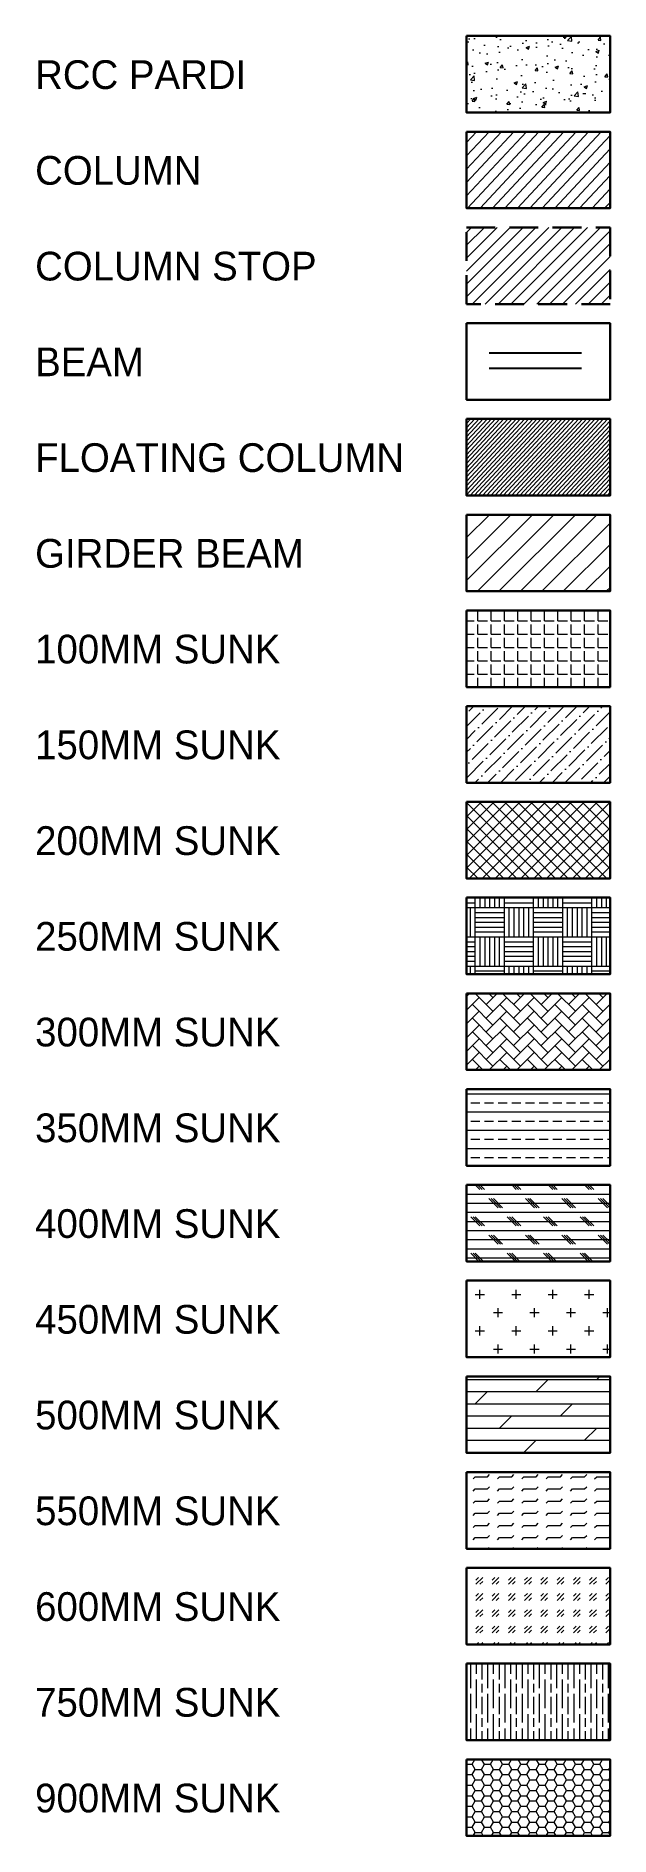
# Model space of a CAD drawing. Header units: millimetres. Extents: x 7675 to 3020127, y -133733 to 101228.
# Drawn here: x 2878735 to 2884735, y 82428 to 101228 of the extents above; entities that cross this region are included whole.
import ezdxf

# ---------------------------------------------------------------- set-up
doc = ezdxf.new("R2010")
doc.units = ezdxf.units.MM
doc.header["$LTSCALE"] = 600
doc.linetypes.add('DASHED', pattern=[0.75, 0.5, -0.25])
for name, color, linetype, lineweight in [('BEAM', 191, 'Continuous', 20), ('GIRDER BEAM', 4, 'Continuous', 30), ('HATCH BOX', 2, 'Continuous', 30), ('HATCH LIGHT_MOFA', 253, 'Continuous', 0), ('HATCH_LIGHT_MOFA', 251, 'Continuous', 5), ('TXT', 7, 'Continuous', 20)]:
    doc.layers.add(name, color=color, linetype=linetype, lineweight=lineweight)

msp = doc.modelspace()

# ---------------------------------------------------------------- texts
at = {"layer": 'TXT', "char_height": 300, "attachment_point": 1}
for s, width, insert in [('RCC PARDI', 3821.45, (2878726, 100974)), ('COLUMN', 3821.45, (2878726, 99974)), ('COLUMN STOP', 3821.45, (2878726, 98974)), ('BEAM', 3821.45, (2878726, 97974)), ('FLOATING COLUMN', 5678.48, (2878726, 96974)), ('GIRDER BEAM', 3821.45, (2878726, 95974)), ('100MM SUNK', 3821.45, (2878726, 94974)), ('150MM SUNK', 3821.45, (2878726, 93974)), ('200MM SUNK', 3821.45, (2878726, 92974)), ('250MM SUNK', 3821.45, (2878726, 91974)), ('300MM SUNK', 3821.45, (2878726, 90974)), ('350MM SUNK', 3821.45, (2878726, 89974)), ('400MM SUNK', 3821.45, (2878726, 88974)), ('450MM SUNK', 3821.45, (2878726, 87974)), ('500MM SUNK', 3821.45, (2878726, 86974)), ('550MM SUNK', 3821.45, (2878726, 85974)), ('600MM SUNK', 3821.45, (2878726, 84974)), ('750MM SUNK', 3821.45, (2878726, 83974)), ('900MM SUNK', 3821.45, (2878726, 82974))]:
    msp.add_mtext_dynamic_manual_height_columns(s, width=width, gutter_width=12.5, heights=[-300], dxfattribs=dict(at, insert=insert))

# ---------------------------------------------------------------- hatches: boundary and pattern name
at = {"layer": 'GIRDER BEAM', "lineweight": 20}
h = msp.add_hatch(dxfattribs=at)
h.set_pattern_fill('ANSI31', color=150, scale=50)
h.paths.add_polyline_path([(2884735, 96228), (2883235, 96228), (2883235, 95428), (2884735, 95428)])
at = {"layer": 'HATCH LIGHT_MOFA', "true_color": 0x636466, "transparency": 33554687}
h = msp.add_hatch(dxfattribs=at)
h.set_pattern_fill('AR-CONC', color=251, scale=2)
h.set_pattern_definition([(50, (2878661, 94561.6), (364.369, -31.878), [38.1, -419.1]), (355, (2878661, 94561.6), (-70.487, 382.114), [30.48, -335.281]), (100.4514, (2878691.35, 94558.94), (293.882, 350.236), [32.38, -356.18]), (46.184, (2878661, 94663.2), (542.158, -84.085), [57.15, -628.65]), (96.6356, (2878706.17, 94656.2), (474.808, 494.852), [48.57, -534.27]), (351.184, (2878661, 94663.2), (474.81, 494.852), [45.72, -502.92]), (21, (2878711.8, 94637.8), (303.229, -204.53), [38.1, -419.1]), (326, (2878711.8, 94637.8), (123.604, 368.376), [30.48, -335.28]), (71.4514, (2878737.06, 94620.75), (426.833, 163.846), [32.38, -356.18]), (37.5, (2878660.99, 94561.6), (6.1772, 169.11), [0, -331.216, 0, -340.36, 0, -336.55]), (7.5, (2878660.99, 94561.6), (133.6393, 200.361), [0, -194.056, 0, -323.596, 0, -128.27]), (327.5, (2878547.7, 94561.6), (271.1812, -11.4575), [0, -127, 0, -396.24, 0, -525.78]), (317.5, (2878496.9, 94561.6), (296.2584, 50.853), [0, -165.1, 0, -263.144, 0, -373.38])])
h.paths.add_polyline_path([(2884735, 101228), (2883235, 101228), (2883235, 100428), (2884735, 100428)])
at = {"layer": 'HATCH LIGHT_MOFA'}
h = msp.add_hatch(dxfattribs=at)
h.set_pattern_fill('ANSI31', color=256, scale=30, angle=2.031113)
h.paths.add_polyline_path([(2884735, 100228), (2883235, 100228), (2883235, 99428), (2884735, 99428)])
at = {"layer": 'HATCH LIGHT_MOFA', "ltscale": 0.001}
h = msp.add_hatch(dxfattribs=at)
h.set_pattern_fill('ANSI31', color=99, scale=30, style=0)
h.paths.add_polyline_path([(2884735, 99228), (2883235, 99228), (2883235, 98428), (2884735, 98428)])
at = {"layer": 'HATCH LIGHT_MOFA'}
h = msp.add_hatch(dxfattribs=at)
h.set_pattern_fill('ANSI31', color=256, scale=10, angle=2.0311127)
h.paths.add_polyline_path([(2884735, 97228), (2883235, 97228), (2883235, 96428), (2884735, 96428)])
h = msp.add_hatch(dxfattribs=at)
h.set_pattern_fill('ANGLE', color=256, scale=20)
h.set_pattern_definition([(0, (2880278.24, 94561.6), (0, 139.7), [101.6, -38.1]), (90, (2880278.24, 94561.6), (-139.7, 9e-15), [101.6, -38.1])])
h.paths.add_polyline_path([(2884735, 94428), (2884735, 95228), (2883235, 95228), (2883235, 94428)])
h = msp.add_hatch(dxfattribs=at)
h.set_pattern_fill('ANSI36', color=256, scale=30)
h.set_pattern_definition([(45, (2880278.24, 94561.6), (50.514, 185.2178), [238.125, -47.625, 0, -47.625])])
h.paths.add_polyline_path([(2884735, 93428), (2884735, 94228), (2883235, 94228), (2883235, 93428)])
h = msp.add_hatch(dxfattribs=at)
h.set_pattern_fill('ANSI37', color=256, scale=30)
h.set_pattern_definition([(45, (2880278.24, 94561.6), (-67.352, 67.352), []), (135, (2880278.24, 94561.6), (-67.352, -67.352), [])])
h.paths.add_polyline_path([(2884735, 92428), (2884735, 93228), (2883235, 93228), (2883235, 92428)])
at = {"layer": 'HATCH LIGHT_MOFA', "true_color": 0x636466, "transparency": 33554687}
h = msp.add_hatch(dxfattribs=at)
h.set_pattern_fill('AR-HBONE', color=251)
h.set_pattern_definition([(45, (2880278.24, 94561.6), (0, 143.6841), [304.8, -101.6]), (135, (2880350.09, 94633.44), (1e-14, 143.6841), [304.8, -101.6])])
h.paths.add_polyline_path([(2884735, 90428), (2884735, 91228), (2883235, 91228), (2883235, 90428)])
h = msp.add_hatch(dxfattribs=at)
h.set_pattern_fill('BRASS', color=251, scale=30)
h.set_pattern_definition([(0, (2880278.24, 94561.6), (0, 190.5), []), (0, (2880278.24, 94656.85), (0, 190.5), [95.25, -47.625])])
h.paths.add_polyline_path([(2884735, 89428), (2884735, 90228), (2883235, 90228), (2883235, 89428)])
h = msp.add_hatch(dxfattribs=at)
h.set_pattern_fill('CORK', color=251, scale=30)
h.set_pattern_definition([(0, (2880278.24, 94561.6), (0, 95.25), []), (135, (2880325.87, 94513.97), (-190.5, -190.5), [134.704, -134.704]), (135, (2880349.68, 94513.97), (-190.5, -190.5), [134.704, -134.704]), (135, (2880373.5, 94513.97), (-190.5, -190.5), [134.704, -134.704])])
h.paths.add_polyline_path([(2883235, 89228), (2883235, 88428), (2884735, 88428), (2884735, 89228)])
h = msp.add_hatch(dxfattribs=at)
h.set_pattern_fill('CROSS', color=251, scale=30)
h.set_pattern_definition([(0, (2880278.24, 94561.6), (190.5, 190.5), [95.25, -285.75]), (90, (2880325.87, 94513.97), (-190.5, 190.5), [95.25, -285.75])])
h.paths.add_polyline_path([(2883235, 88228), (2883235, 87428), (2884735, 87428), (2884735, 88228)])
h = msp.add_hatch(dxfattribs=at)
h.set_pattern_fill('DOLMIT', color=251, scale=20)
h.set_pattern_definition([(0, (2880278.24, 94561.6), (0, 127), []), (45, (2880278.24, 94561.6), (-254, 254), [179.605, -359.21])])
h.paths.add_polyline_path([(2884735, 86428), (2884735, 87228), (2883235, 87228), (2883235, 86428)])
h = msp.add_hatch(dxfattribs=at)
h.set_pattern_fill('FLEX', color=251, scale=20)
h.set_pattern_definition([(0, (2880278.24, 94561.6), (0, 127), [127, -127]), (45, (2880405.24, 94561.6), (0, 127), [31.75, -116.1051, 31.75, -179.6051])])
h.paths.add_polyline_path([(2883235, 85428), (2884735, 85428), (2884735, 86228), (2883235, 86228)])
h = msp.add_hatch(dxfattribs=at)
h.set_pattern_fill('GOST_GLASS', color=251, scale=20)
h.set_pattern_definition([(45, (2880278.24, 94561.6), (169.7056, 0), [100, -140]), (45, (2880320.67, 94561.6), (169.7056, 0), [40, -200]), (45, (2880278.24, 94604.02), (169.7056, 0), [40, -200])])
h.paths.add_polyline_path([(2884735, 84428), (2884735, 85228), (2883235, 85228), (2883235, 84428)])
h = msp.add_hatch(dxfattribs=at)
h.set_pattern_fill('GOST_WOOD', color=251, scale=30)
h.set_pattern_definition([(90, (2880278.24, 94561.6), (180, -1e-14), [300, -60]), (90, (2880338.24, 94501.6), (180, -1e-14), [180, -45, 90, -45]), (90, (2880398.24, 94411.6), (180, -1e-14), [300, -60])])
h.paths.add_polyline_path([(2884735, 83428), (2884735, 84228), (2883235, 84228), (2883235, 83428)])
h = msp.add_hatch(dxfattribs=at)
h.set_pattern_fill('HONEY', color=251, scale=20)
h.set_pattern_definition([(0, (2880278.244, 94561.6), (95.25, 54.99261), [63.5, -127]), (120, (2880278.244, 94561.6), (-95.25, 54.99261), [63.5, -127]), (60, (2880278.244, 94561.6), (2e-07, 109.98523), [-127, 63.5])])
h.paths.add_polyline_path([(2883235, 83228), (2883235, 82428), (2884735, 82428), (2884735, 83228)])
at = {"layer": 'HATCH_LIGHT_MOFA'}
h = msp.add_hatch(dxfattribs=at)
h.set_pattern_fill('AR-PARQ1', color=256)
h.set_pattern_definition([(90, (2880278.24, 94561.6), (-304.8, 304.8), [304.8, -304.8]), (90, (2880329.04, 94561.6), (-304.8, 304.8), [304.8, -304.8]), (90, (2880379.84, 94561.6), (-304.8, 304.8), [304.8, -304.8]), (90, (2880430.64, 94561.6), (-304.8, 304.8), [304.8, -304.8]), (90, (2880481.44, 94561.6), (-304.8, 304.8), [304.8, -304.8]), (90, (2880532.24, 94561.6), (-304.8, 304.8), [304.8, -304.8]), (90, (2880583.04, 94561.6), (-304.8, 304.8), [304.8, -304.8]), (0, (2880278.24, 94866.4), (304.8, -304.8), [304.8, -304.8]), (0, (2880278.24, 94917.2), (304.8, -304.8), [304.8, -304.8]), (0, (2880278.24, 94968), (304.8, -304.8), [304.8, -304.8]), (0, (2880278.24, 95018.8), (304.8, -304.8), [304.8, -304.8]), (0, (2880278.24, 95069.6), (304.8, -304.8), [304.8, -304.8]), (0, (2880278.24, 95120.4), (304.8, -304.8), [304.8, -304.8]), (0, (2880278.24, 95171.2), (304.8, -304.8), [304.8, -304.8])])
h.paths.add_polyline_path([(2883235, 92228), (2883235, 91428), (2884735, 91428), (2884735, 92228)])

# ---------------------------------------------------------------- linework, layer by layer
at = {"layer": 'BEAM', "lineweight": -2}
for p, q in [((2883473, 97920, 0), (2884438, 97920, 0)), ((2883473, 97758, 0), (2884438, 97758, 0))]:
    msp.add_line(p, q, dxfattribs=at)
at = {"layer": 'HATCH BOX'}
for points in [[(2883235, 101228), (2884735, 101228), (2884735, 100428), (2883235, 100428)], [(2883235, 98228), (2884735, 98228), (2884735, 97428), (2883235, 97428)], [(2883235, 97228), (2884735, 97228), (2884735, 96428), (2883235, 96428)], [(2883235, 95228), (2884735, 95228), (2884735, 94428), (2883235, 94428)], [(2883235, 94228), (2884735, 94228), (2884735, 93428), (2883235, 93428)], [(2883235, 93228), (2884735, 93228), (2884735, 92428), (2883235, 92428)], [(2883235, 92228), (2884735, 92228), (2884735, 91428), (2883235, 91428)], [(2883235, 91228), (2884735, 91228), (2884735, 90428), (2883235, 90428)], [(2883235, 90228), (2884735, 90228), (2884735, 89428), (2883235, 89428)], [(2883235, 89228), (2884735, 89228), (2884735, 88428), (2883235, 88428)], [(2883235, 88228), (2884735, 88228), (2884735, 87428), (2883235, 87428)], [(2883235, 87228), (2884735, 87228), (2884735, 86428), (2883235, 86428)], [(2883235, 86228), (2884735, 86228), (2884735, 85428), (2883235, 85428)], [(2883235, 85228), (2884735, 85228), (2884735, 84428), (2883235, 84428)], [(2883235, 84228), (2884735, 84228), (2884735, 83428), (2883235, 83428)], [(2883235, 83228), (2884735, 83228), (2884735, 82428), (2883235, 82428)]]:
    msp.add_lwpolyline(points, close=True, dxfattribs=at)
at = {"layer": 'HATCH BOX', "color": 3}
msp.add_lwpolyline([(2883235, 100228), (2884735, 100228), (2884735, 99428), (2883235, 99428)], close=True, dxfattribs=at)
at = {"layer": 'HATCH BOX', "color": 3, "linetype": 'DASHED'}
msp.add_lwpolyline([(2883235, 99228), (2884735, 99228), (2884735, 98428), (2883235, 98428)], close=True, dxfattribs=at)
at = {"layer": 'HATCH BOX', "color": 4}
msp.add_lwpolyline([(2883235, 96228), (2884735, 96228), (2884735, 95428), (2883235, 95428)], close=True, dxfattribs=at)

msp.set_redraw_order([(e.dxf.handle, doc.entitydb.next_handle()) for e in msp.query("TEXT MTEXT ATTDEF DIMENSION ARC_DIMENSION")])  # texts and dimensions are drawn at this point

doc.saveas('drawing.dxf')
